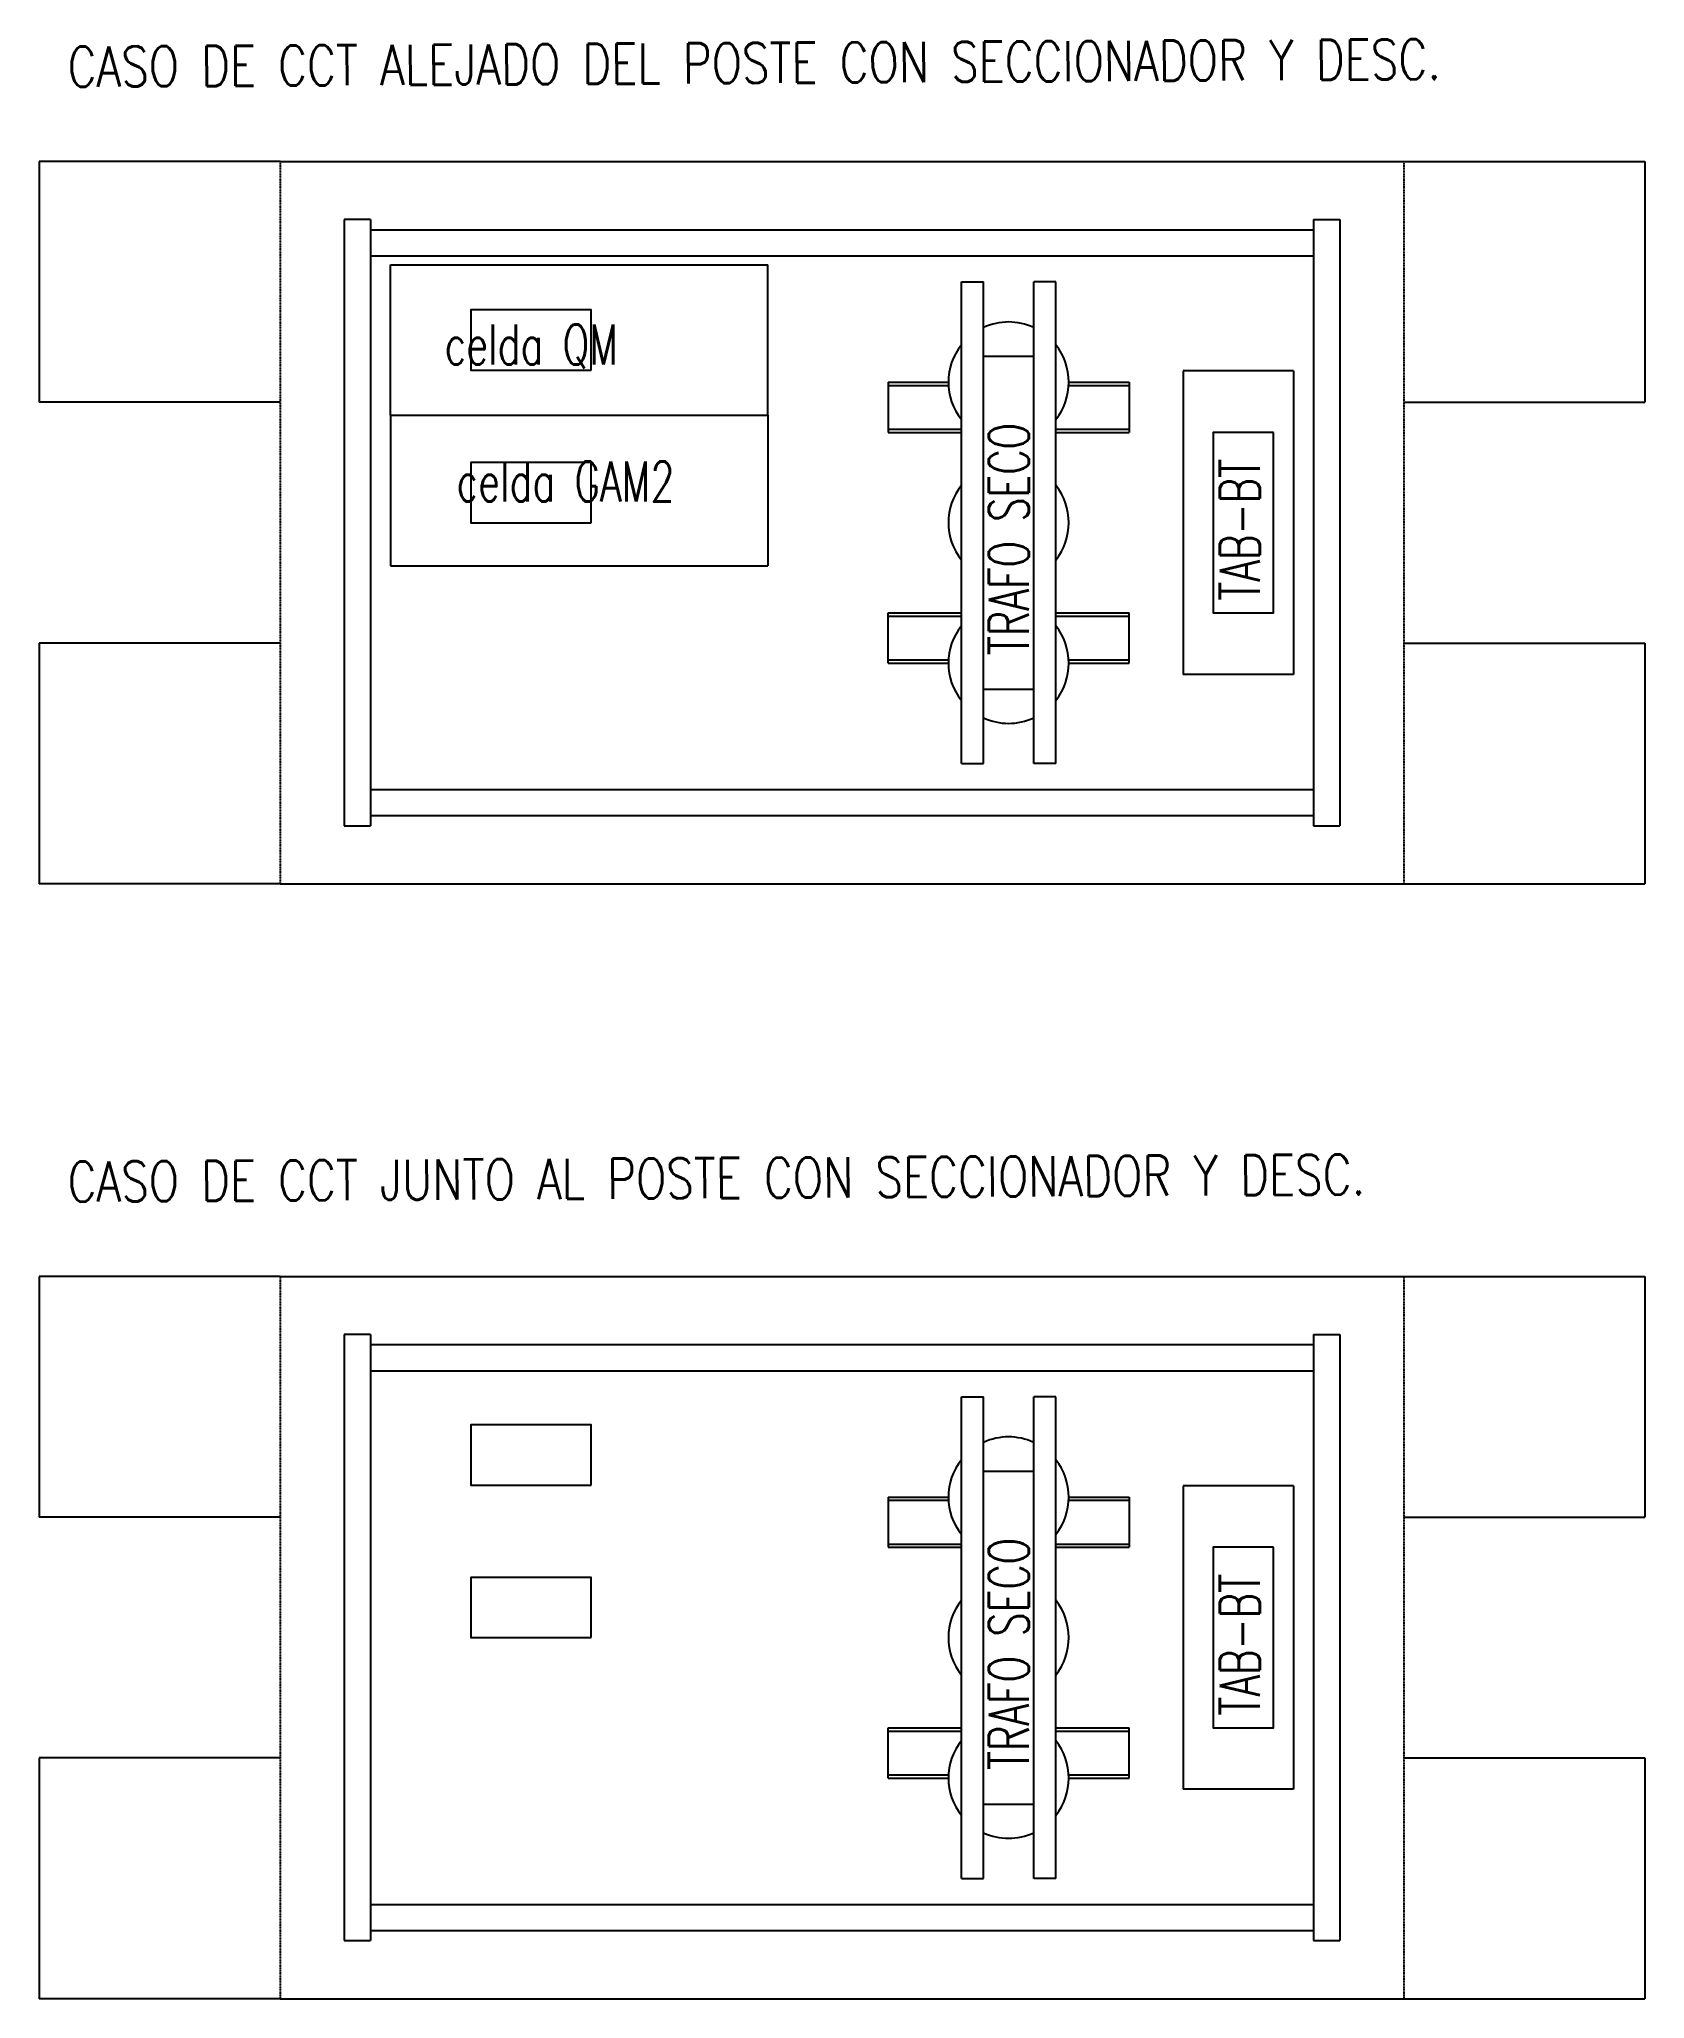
# Model space of a CAD drawing. Header units: millimetres. Extents: x 34002 to 70827, y 19117 to 33202.
# Drawn here: x 49853 to 53853, y 19407 to 24289 of the extents above; entities that cross this region are included whole.
import ezdxf

# ---------------------------------------------------------------- set-up
doc = ezdxf.new("R2010")
doc.units = ezdxf.units.MM
doc.linetypes.add('HIDDEN2', pattern=[4.7625, 3.175, -1.5875])
doc.layers.add('Textos catenaria', color=7, linetype='Continuous')
doc.styles.add('SIMPLEX', font='simplex.shx', dxfattribs={"width": 0.75})

msp = doc.modelspace()

# ---------------------------------------------------------------- texts
at = {"layer": 'Textos catenaria', "style": 'SIMPLEX', "width": 0.8}
for s, p in [('CASO DE CCT ALEJADO DEL POSTE CON SECCIONADOR Y DESC.', (49923.689, 24170.315)), ('CASO DE CCT JUNTO AL POSTE CON SECCIONADOR Y DESC.', (49923.689, 21392.443))]:
    msp.add_text(s, height=100, rotation=0.319342, dxfattribs=at).set_placement(p)
at = {"layer": 'Textos catenaria', "color": 7, "style": 'SIMPLEX', "width": 0.7}
for s, p in [('TRAFO SECO', (52318.469, 19976.189)), ('TAB-BT', (52893.793, 20111.739))]:
    msp.add_text(s, height=100, rotation=90, dxfattribs=at).set_placement(p)

# ---------------------------------------------------------------- blocks, each defined once
blk = doc.blocks.new('centro compacto de transformación layout')
at = {"color": 6}
for p, q in [((65, 0), (0, 0)), ((0, 0), (0, -1510)), ((65, 0), (65, -1510)), ((65, -25), (2415, -25)), ((2415, 0), (2415, -1510)), ((2415, 0), (2480, 0)), ((2480, 0), (2480, -1510)), ((65, -90), (2415, -90)), ((115, -487.5), (115, -112.5)), ((115, -112.5), (1055, -112.5)), ((1055, -487.5), (1055, -112.5)), ((1537.5, -1355), (1537.5, -155)), ((1537.5, -155), (1592.5, -155)), ((1592.5, -1355), (1592.5, -155)), ((1717.5, -1355), (1717.5, -155)), ((1772.5, -155), (1717.5, -155)), ((1772.5, -1355), (1772.5, -155)), ((1592.5, -340), (1717.5, -340)), ((2090, -377), (2090, -1133)), ((2365, -377), (2090, -377)), ((2365, -377), (2365, -1133)), ((1355, -405), (1505, -405)), ((1355, -405), (1355, -530)), ((1355, -413), (1505.2, -413)), ((1804.8, -413), (1955, -413)), ((1805, -405), (1955, -405)), ((1955, -405), (1955, -530)), ((115, -487.5), (1055, -487.5)), ((115, -487.5), (115, -862.5)), ((1055, -487.5), (1055, -862.5)), ((1355, -522), (1537.5, -522)), ((1355, -530), (1537.5, -530)), ((1772.5, -522), (1955, -522)), ((1772.5, -530), (1955, -530)), ((115, -862.5), (1055, -862.5)), ((1355, -980), (1537.5, -980)), ((1355, -1105), (1355, -980)), ((1355, -988), (1537.5, -988)), ((1772.5, -980), (1955, -980)), ((1772.5, -988), (1955, -988)), ((1955, -1105), (1955, -980)), ((1355, -1097), (1505.2, -1097)), ((1355, -1105), (1505, -1105)), ((1804.8, -1097), (1955, -1097)), ((1805, -1105), (1955, -1105)), ((1592.5, -1170), (1717.5, -1170)), ((2365, -1133), (2090, -1133)), ((1537.5, -1355), (1592.5, -1355)), ((1772.5, -1355), (1717.5, -1355)), ((65, -1420), (2415, -1420)), ((0, -1510), (65, -1510)), ((65, -1485), (2415, -1485)), ((2415, -1510), (2480, -1510))]:
    blk.add_line(p, q, dxfattribs=at)
at = {"color": 5}
for points in [[(615, -375), (615, -225), (315, -225), (315, -375)], [(2315, -530), (2165, -530), (2165, -980), (2315, -980)], [(615, -755), (615, -605), (315, -605), (315, -755)]]:
    blk.add_lwpolyline(points, close=True, dxfattribs=at)
at = {"color": 6}
for centre, start, end in [((1655, -405), 65.3757, 114.6243), ((1655, -405), 141.5668, 218.4332), ((1655, -405), 321.5668, 38.4332), ((1655, -755), 141.5668, 218.4332), ((1655, -755), 321.5668, 38.4332), ((1655, -1105), 141.5668, 218.4332), ((1655, -1105), 321.5668, 38.4332), ((1655, -1105), 245.3757, 294.6243)]:
    blk.add_arc(centre, 150, start, end, dxfattribs=at)
at = {"layer": 'Textos catenaria', "color": 7, "style": 'SIMPLEX', "width": 0.7}
for s, p in [('celda QM', (250.2, -361.2)), ('celda GAM2', (279.8, -702.4))]:
    blk.add_text(s, height=100, dxfattribs=at).set_placement(p)
for s, p in [('TRAFO SECO', (1705.8, -1085.4)), ('TAB-BT', (2281.1, -949.8))]:
    blk.add_text(s, height=100, rotation=90, dxfattribs=at).set_placement(p)

# ---------------------------------------------------------------- linework, layer by layer
at = {"color": 8}
for p, q in [((49852.7, 23984.425), (49852.7, 23384.425)), ((50452.7, 23984.425), (49852.7, 23984.425)), ((50452.7, 23984.425), (53252.7, 23984.425)), ((53252.7, 23984.425), (53852.7, 23984.425)), ((53852.7, 23984.425), (53852.7, 23384.425)), ((50452.7, 23384.425), (49852.7, 23384.425)), ((53252.7, 23384.425), (53852.7, 23384.425)), ((49852.7, 22784.425), (49852.7, 22184.425)), ((50452.7, 22784.425), (49852.7, 22784.425)), ((53252.7, 22784.425), (53852.7, 22784.425)), ((53852.7, 22784.425), (53852.7, 22184.425)), ((50452.7, 22184.425), (49852.7, 22184.425)), ((50452.7, 22184.425), (53252.7, 22184.425)), ((53252.7, 22184.425), (53852.7, 22184.425)), ((49852.7, 21206.553), (49852.7, 20606.553)), ((50452.7, 21206.553), (49852.7, 21206.553)), ((50452.7, 21206.553), (53252.7, 21206.553)), ((53252.7, 21206.553), (53852.7, 21206.553)), ((53852.7, 21206.553), (53852.7, 20606.553)), ((50452.7, 20606.553), (49852.7, 20606.553)), ((53252.7, 20606.553), (53852.7, 20606.553)), ((49852.7, 20006.553), (49852.7, 19406.553)), ((50452.7, 20006.553), (49852.7, 20006.553)), ((53252.7, 20006.553), (53852.7, 20006.553)), ((53852.7, 20006.553), (53852.7, 19406.553)), ((50452.7, 19406.553), (49852.7, 19406.553)), ((50452.7, 19406.553), (53252.7, 19406.553)), ((53252.7, 19406.553), (53852.7, 19406.553))]:
    msp.add_line(p, q, dxfattribs=at)
at = {"color": 8, "linetype": 'HIDDEN2', "ltscale": 0.05}
for p, q in [((50452.7, 23984.425), (50452.7, 22184.425)), ((53252.7, 23984.425), (53252.7, 22184.425)), ((50452.7, 21206.553), (50452.7, 19406.553)), ((53252.7, 21206.553), (53252.7, 19406.553))]:
    msp.add_line(p, q, dxfattribs=at)
at = {"color": 6}
for p, q in [((50677.7, 21061.553), (50612.7, 21061.553)), ((50612.7, 21061.553), (50612.7, 19551.553)), ((50677.7, 21061.553), (50677.7, 19551.553)), ((53027.7, 21061.553), (53027.7, 19551.553)), ((53027.7, 21061.553), (53092.7, 21061.553)), ((53092.7, 21061.553), (53092.7, 19551.553)), ((50677.7, 21036.553), (53027.7, 21036.553)), ((50677.7, 20971.553), (53027.7, 20971.553)), ((52150.2, 19706.553), (52150.2, 20906.553)), ((52150.2, 20906.553), (52205.2, 20906.553)), ((52205.2, 19706.553), (52205.2, 20906.553)), ((52330.2, 19706.553), (52330.2, 20906.553)), ((52385.2, 20906.553), (52330.2, 20906.553)), ((52385.2, 19706.553), (52385.2, 20906.553)), ((52205.2, 20721.553), (52330.2, 20721.553)), ((51967.7, 20656.553), (52117.7, 20656.553)), ((51967.7, 20656.553), (51967.7, 20531.553)), ((52417.7, 20656.553), (52567.7, 20656.553)), ((52567.7, 20656.553), (52567.7, 20531.553)), ((52702.7, 20684.553), (52702.7, 19928.553)), ((52977.7, 20684.553), (52702.7, 20684.553)), ((52977.7, 20684.553), (52977.7, 19928.553)), ((51967.7, 20648.553), (52117.914, 20648.553)), ((52417.487, 20648.553), (52567.7, 20648.553)), ((51967.7, 20539.553), (52150.2, 20539.553)), ((51967.7, 20531.553), (52150.2, 20531.553)), ((52385.2, 20539.553), (52567.7, 20539.553)), ((52385.2, 20531.553), (52567.7, 20531.553)), ((51967.7, 20081.553), (52150.2, 20081.553)), ((51967.7, 19956.553), (51967.7, 20081.553)), ((51967.7, 20073.553), (52150.2, 20073.553)), ((52385.2, 20081.553), (52567.7, 20081.553)), ((52385.2, 20073.553), (52567.7, 20073.553)), ((52567.7, 19956.553), (52567.7, 20081.553)), ((51967.7, 19964.553), (52117.914, 19964.553)), ((51967.7, 19956.553), (52117.7, 19956.553)), ((52417.487, 19964.553), (52567.7, 19964.553)), ((52417.7, 19956.553), (52567.7, 19956.553)), ((52977.7, 19928.553), (52702.7, 19928.553)), ((52205.2, 19891.553), (52330.2, 19891.553)), ((52150.2, 19706.553), (52205.2, 19706.553)), ((52385.2, 19706.553), (52330.2, 19706.553)), ((50677.7, 19641.553), (53027.7, 19641.553)), ((50612.7, 19551.553), (50677.7, 19551.553)), ((50677.7, 19576.553), (53027.7, 19576.553)), ((53027.7, 19551.553), (53092.7, 19551.553))]:
    msp.add_line(p, q, dxfattribs=at)
at = {"color": 5}
for points in [[(51227.7, 20686.553), (51227.7, 20836.553), (50927.7, 20836.553), (50927.7, 20686.553)], [(52927.7, 20531.553), (52777.7, 20531.553), (52777.7, 20081.553), (52927.7, 20081.553)], [(51227.7, 20306.553), (51227.7, 20456.553), (50927.7, 20456.553), (50927.7, 20306.553)]]:
    msp.add_lwpolyline(points, close=True, dxfattribs=at)
at = {"color": 6}
for centre, start, end in [((52267.7, 20656.553), 65.375682, 114.624318), ((52267.7, 20656.553), 141.566794, 218.433206), ((52267.7, 20656.553), 321.566794, 38.433206), ((52267.7, 20306.553), 141.566794, 218.433206), ((52267.7, 20306.553), 321.566794, 38.433206), ((52267.7, 19956.553), 141.566794, 218.433206), ((52267.7, 19956.553), 321.566794, 38.433206), ((52267.7, 19956.553), 245.375682, 294.624318)]:
    msp.add_arc(centre, 150, start, end, dxfattribs=at)

# ---------------------------------------------------------------- block references
msp.add_blockref('centro compacto de transformación layout', (50612.7, 23839.425))

msp.set_redraw_order([(e.dxf.handle, doc.entitydb.next_handle()) for e in msp.query("TEXT MTEXT ATTDEF DIMENSION ARC_DIMENSION")])  # texts and dimensions are drawn at this point

doc.saveas('drawing.dxf')
